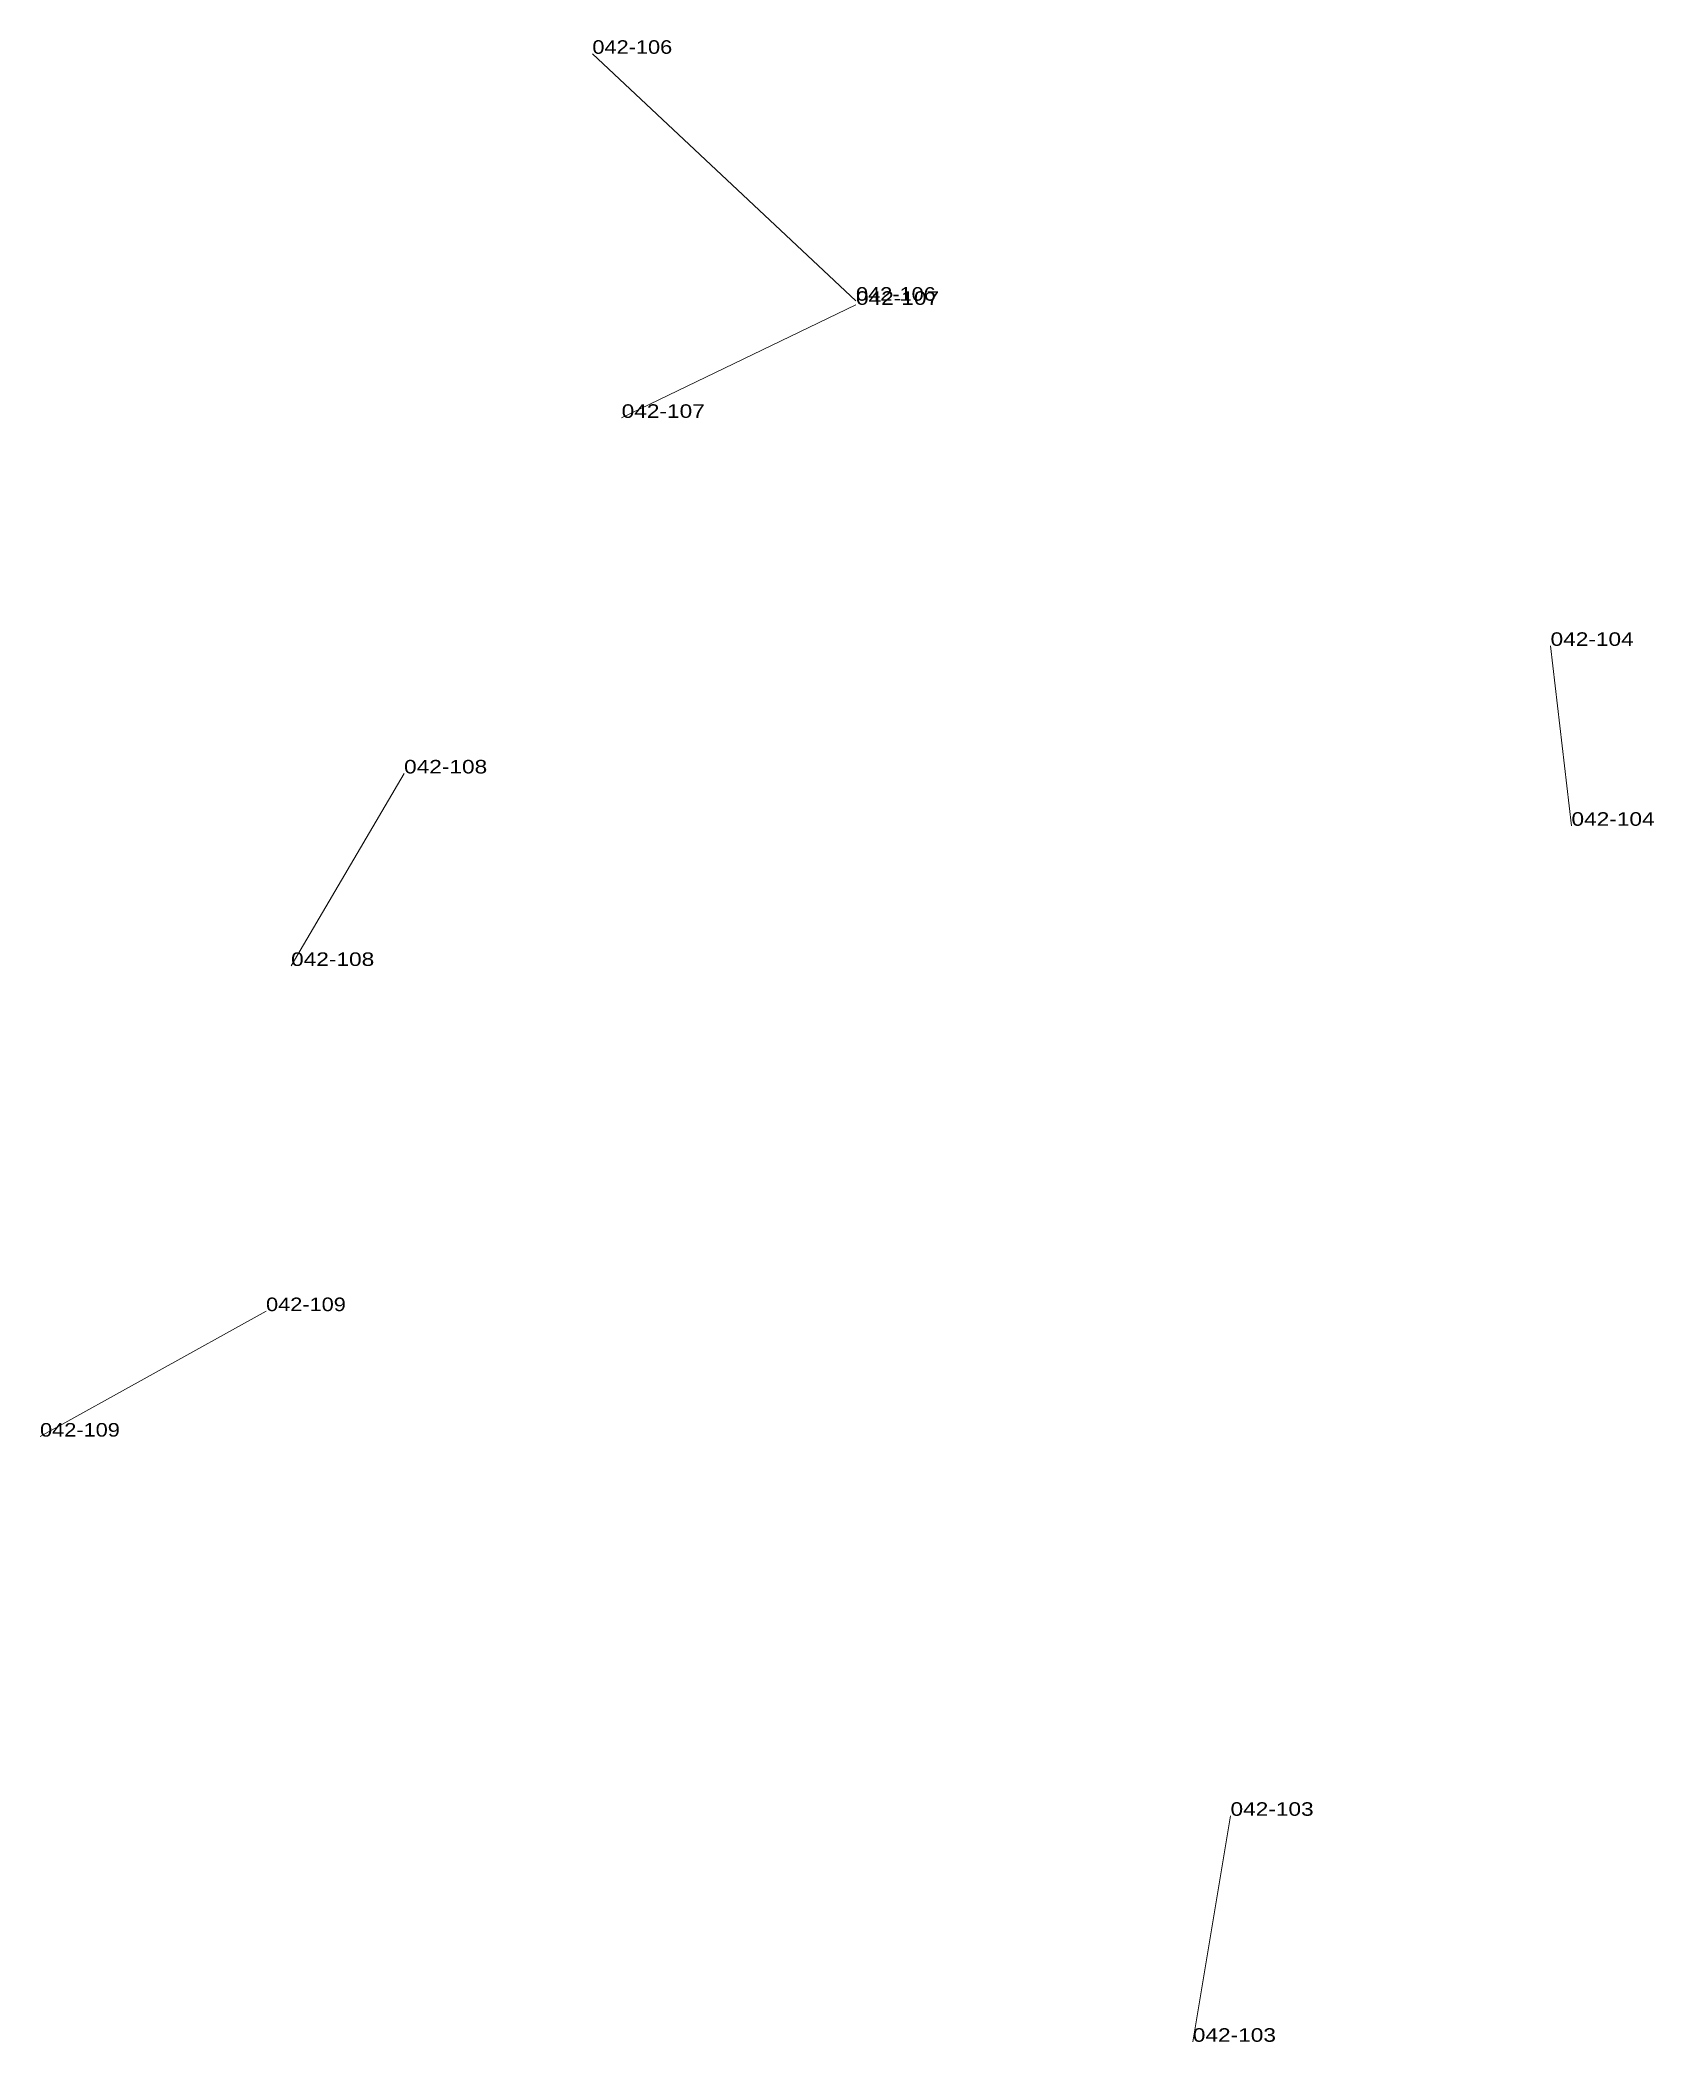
# Model space of a CAD drawing. Header units: metres. Extents: x 571156 to 607184, y 703608 to 727431.
# Drawn here: x 580925.3 to 581163.5, y 719249.8 to 719545.3 of the extents above; entities that cross this region are included whole.
import ezdxf

# ---------------------------------------------------------------- set-up
doc = ezdxf.new("R2010")
doc.units = ezdxf.units.M
doc.header["$LTSCALE"] = 0.8
doc.layers.add('60', color=7, linetype='Continuous', lineweight=13)
doc.layers.add('61', color=7, linetype='Continuous')

msp = doc.modelspace()

# ---------------------------------------------------------------- texts
at = {"layer": '60'}
for s, width, p in [('042-106', 1.2, (581006.83, 719543.24)), ('042-106', 1.2, (581006.83, 719543.24)), ('042-107', 1.25, (581011.15, 719489.51)), ('042-107', 1.25, (581011.15, 719489.51)), ('042-104', 1.25, (581148.23, 719455.86)), ('042-104', 1.25, (581148.23, 719455.86)), ('042-108', 1.25, (580962.37, 719408.62)), ('042-108', 1.25, (580962.37, 719408.62)), ('042-109', 1.2, (580925.32, 719339.16)), ('042-109', 1.2, (580925.32, 719339.16)), ('042-103', 1.25, (581101, 719283.2)), ('042-103', 1.25, (581101, 719283.2))]:
    msp.add_text(s, height=2, dxfattribs=dict(at, width=width)).set_placement(p)
at = {"layer": '61'}
for s, width, p in [('042-106', 1.2, (581045.73, 719506.8)), ('042-106', 1.2, (581045.73, 719506.8)), ('042-107', 1.25, (581045.73, 719506.19)), ('042-107', 1.25, (581045.73, 719506.19)), ('042-108', 1.25, (580979.04, 719437.03)), ('042-108', 1.25, (580979.04, 719437.03)), ('042-104', 1.25, (581151.32, 719429.31)), ('042-104', 1.25, (581151.32, 719429.31)), ('042-109', 1.2, (580958.67, 719357.68)), ('042-109', 1.2, (580958.67, 719357.68)), ('042-103', 1.25, (581095.44, 719249.85)), ('042-103', 1.25, (581095.44, 719249.85))]:
    msp.add_text(s, height=2, dxfattribs=dict(at, width=width)).set_placement(p)

# ---------------------------------------------------------------- linework, layer by layer
at = {"layer": '60'}
for p, q in [((581045.73, 719506.8), (581006.83, 719543.24)), ((581045.73, 719506.8), (581006.83, 719543.24)), ((581045.73, 719506.19), (581011.15, 719489.51)), ((581045.73, 719506.19), (581011.15, 719489.51)), ((581151.32, 719429.31), (581148.23, 719455.86)), ((581151.32, 719429.31), (581148.23, 719455.86)), ((580979.04, 719437.03), (580962.37, 719408.62)), ((580979.04, 719437.03), (580962.37, 719408.62)), ((580958.67, 719357.68), (580925.32, 719339.16)), ((580958.67, 719357.68), (580925.32, 719339.16)), ((581095.44, 719249.85), (581101, 719283.2)), ((581095.44, 719249.85), (581101, 719283.2))]:
    msp.add_line(p, q, dxfattribs=at)

msp.set_redraw_order([(e.dxf.handle, doc.entitydb.next_handle()) for e in msp.query("TEXT MTEXT ATTDEF DIMENSION ARC_DIMENSION")])  # texts and dimensions are drawn at this point

doc.saveas('drawing.dxf')
